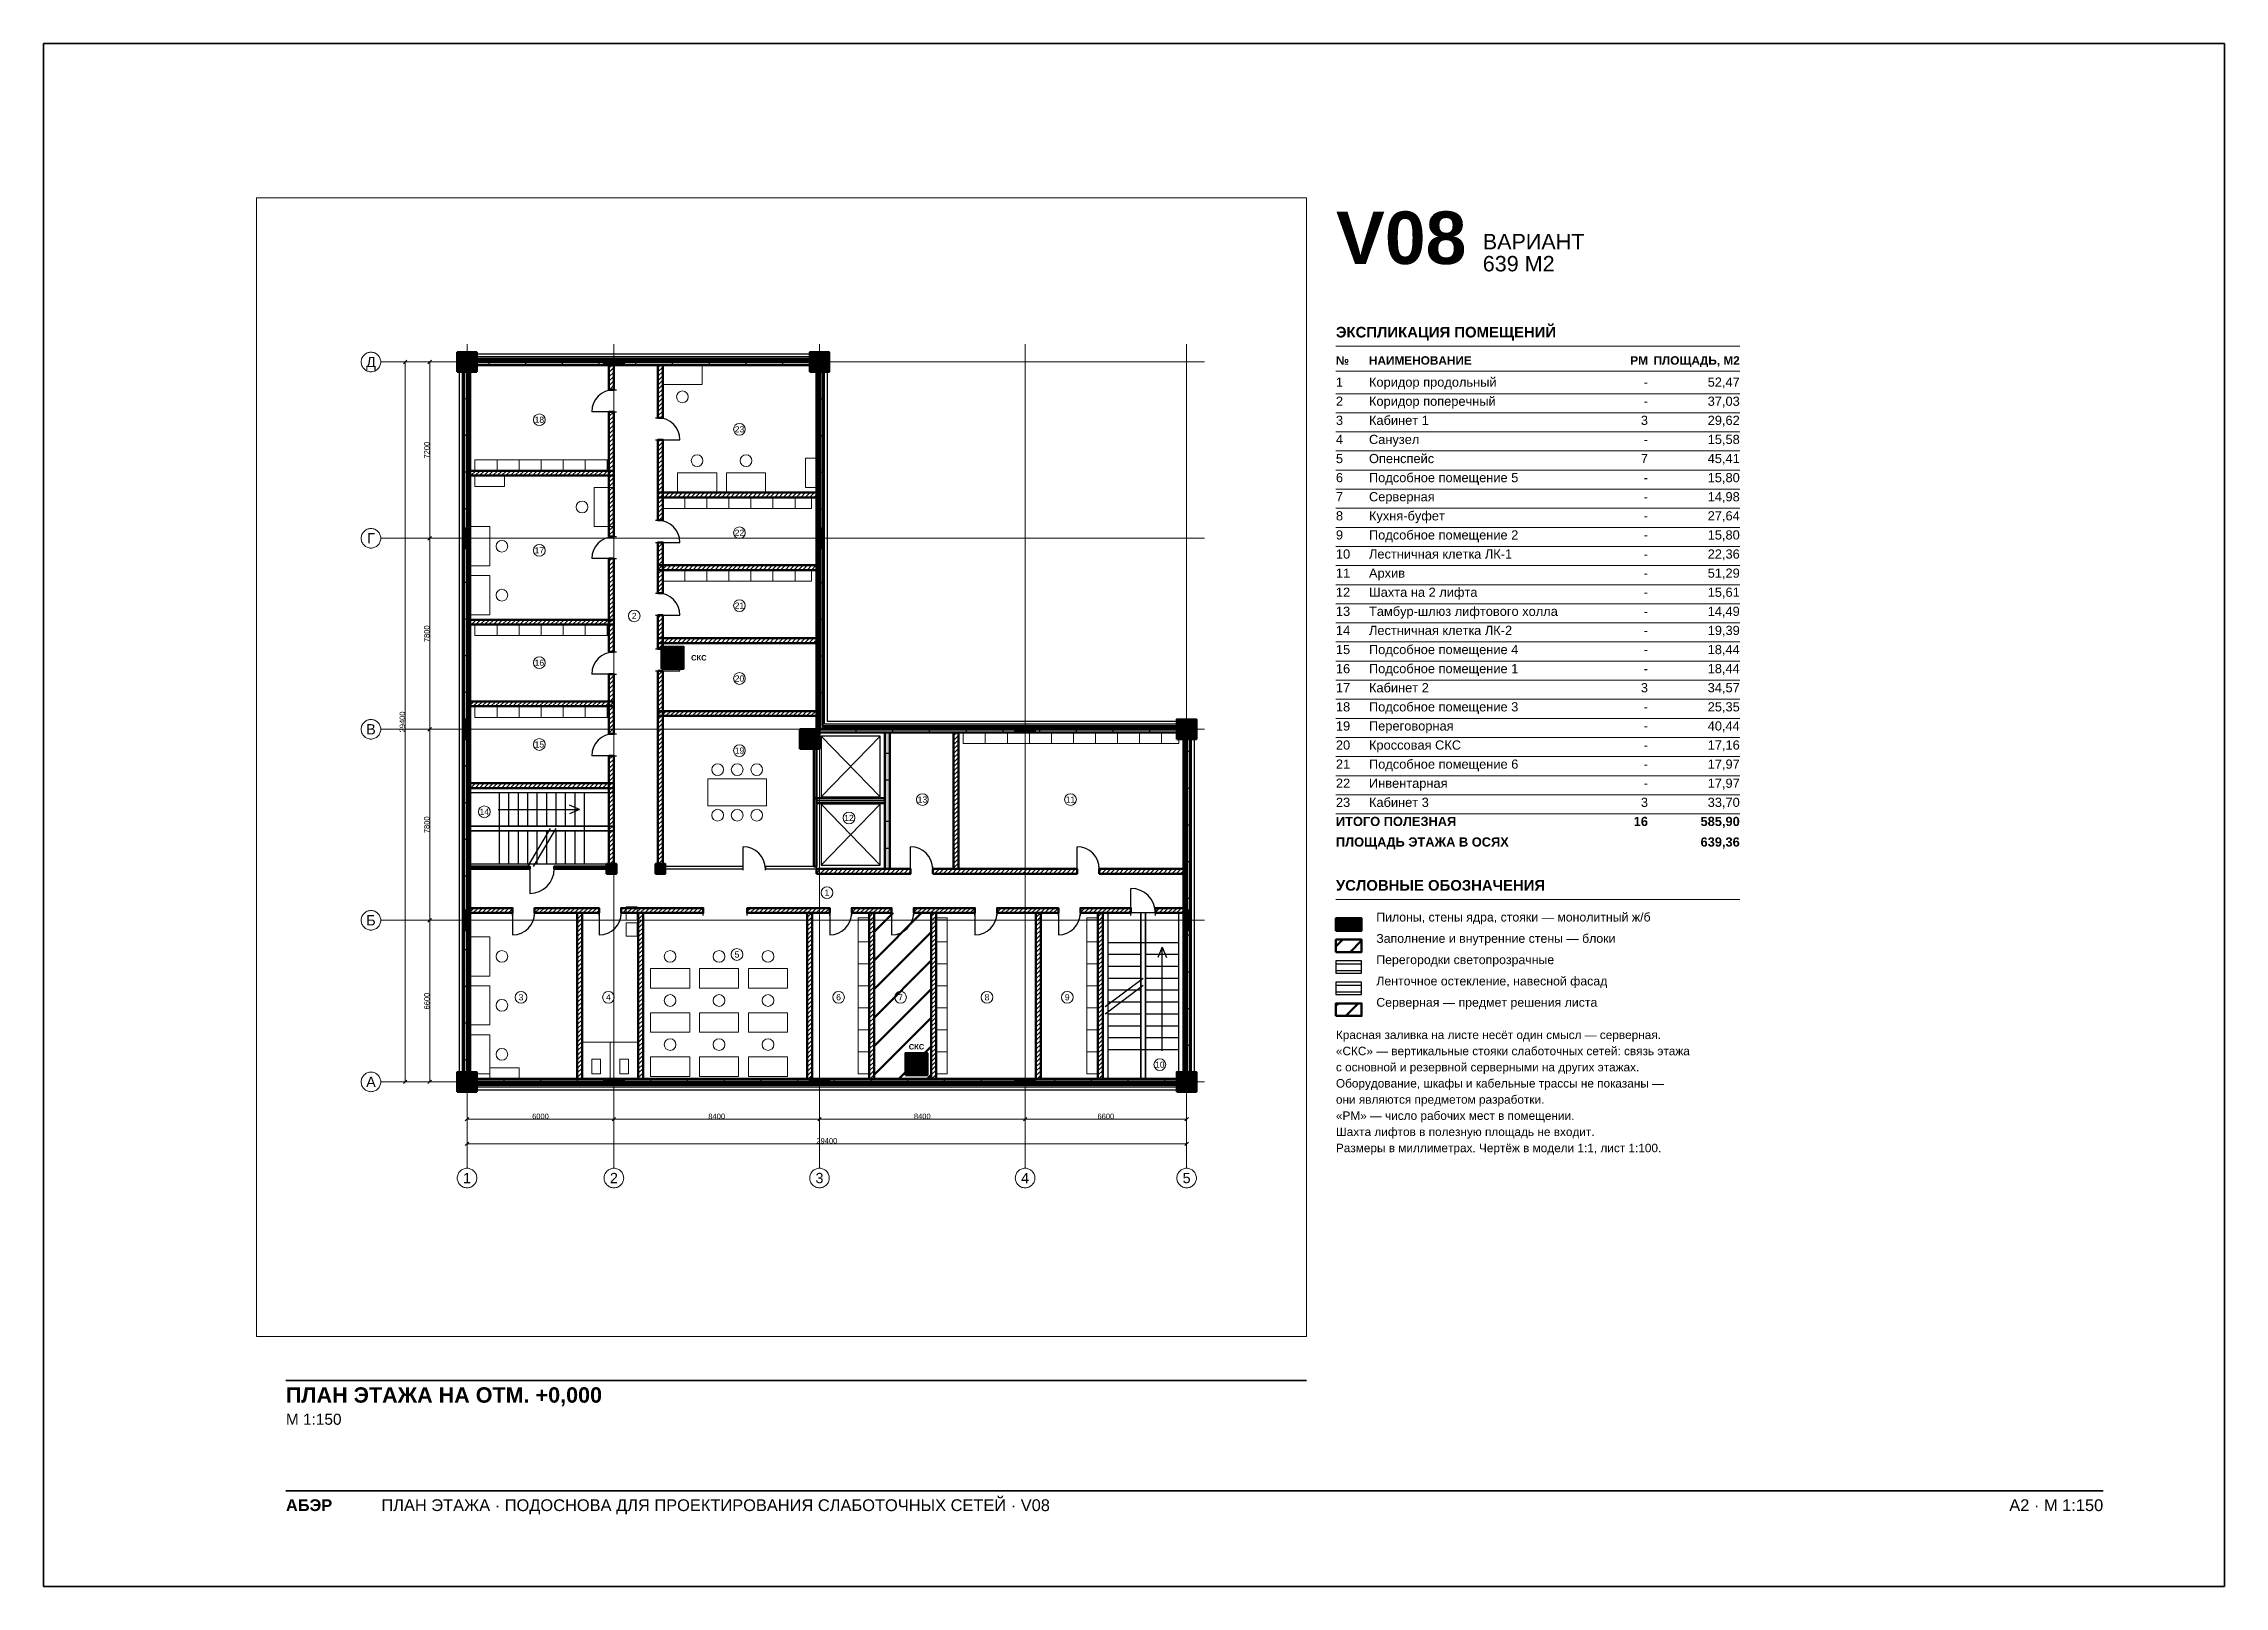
# Paper-space layout 'A2-1-100' of a CAD drawing. Header units: millimetres. Extents: x 0 to 594, y 0 to 420.
# The model-space entities are those that its viewports show. They can reach past a viewport. Long polylines and large blocks are cut down to what shows.
import ezdxf
from ezdxf.enums import TextEntityAlignment as Align

# ---------------------------------------------------------------- set-up
doc = ezdxf.new("R2010")
doc.units = ezdxf.units.MM
doc.linetypes.add('CENTER2', pattern=[2.541, 1.587, -0.318, 0.318, -0.318])
for name, color, linetype, lineweight in [('A-ANNO-LEGEND', 7, 'CONTINUOUS', 18), ('A-ANNO-NOTES', 8, 'CONTINUOUS', 13), ('A-ANNO-ROOM', 7, 'CONTINUOUS', 18), ('A-ANNO-TABLE', 7, 'CONTINUOUS', 18), ('A-DIMS', 8, 'CONTINUOUS', 13), ('A-DOOR', 3, 'CONTINUOUS', 25), ('A-ELEV', 7, 'CONTINUOUS', 25), ('A-FACADE-PANEL', 8, 'CONTINUOUS', 25), ('A-FURN', 8, 'CONTINUOUS', 18), ('A-GLAZ-RIBBON', 5, 'CONTINUOUS', 25), ('A-GRID', 8, 'CENTER2', 13), ('A-HATCH', 9, 'CONTINUOUS', 9), ('A-OUTLINE', 7, 'CONTINUOUS', 50), ('A-SANI', 8, 'CONTINUOUS', 18), ('A-STAIR', 7, 'CONTINUOUS', 25), ('A-TITLE', 7, 'CONTINUOUS', 35), ('A-VIEWPORT', 8, 'CONTINUOUS', 9), ('A-WALL-BLOCK', 9, 'CONTINUOUS', 50), ('A-WALL-GLASS', 4, 'CONTINUOUS', 25), ('A-WALL-RC', 7, 'CONTINUOUS', 50), ('E-SCS-RISER', 1, 'CONTINUOUS', 50), ('E-SERVER-ROOM', 1, 'CONTINUOUS', 50)]:
    doc.layers.add(name, color=color, linetype=linetype, lineweight=lineweight)
doc.styles.add('Arial', font='arial.ttf')
doc.styles.add('Arial-Bold', font='arialbd.ttf')
doc.styles.get("Standard").update_dxf_attribs({"font": 'arial.ttf'})

psp = doc.layouts.new('A2-1-100')

# ---------------------------------------------------------------- texts
at = {"layer": 'A-ANNO-LEGEND'}
for s, height, style, p in [('УСЛОВНЫЕ ОБОЗНАЧЕНИЯ', 2.9, 'Arial-Bold', (352, 189.4)), ('Пилоны, стены ядра, стояки — монолитный ж/б', 2.4, 'Arial', (363, 181)), ('Заполнение и внутренние стены — блоки', 2.4, 'Arial', (363, 175.2)), ('Перегородки светопрозрачные', 2.4, 'Arial', (363, 169.4)), ('Ленточное остекление, навесной фасад', 2.4, 'Arial', (363, 163.6)), ('Серверная — предмет решения листа', 2.4, 'Arial', (363, 157.8))]:
    psp.add_text(s, height=height, dxfattribs=dict(at, style=style)).set_placement(p)
at = {"layer": 'A-ANNO-NOTES', "style": 'Arial'}
for s, p in [('Красная заливка на листе несёт один смысл — серверная.', (352, 149)), ('«СКС» — вертикальные стояки слаботочных сетей: связь этажа', (352, 144.6)), ('с основной и резервной серверными на других этажах.', (352, 140.2)), ('Оборудование, шкафы и кабельные трассы не показаны —', (352, 135.8)), ('они являются предметом разработки.', (352, 131.4)), ('«РМ» — число рабочих мест в помещении.', (352, 127)), ('Шахта лифтов в полезную площадь не входит.', (352, 122.6)), ('Размеры в миллиметрах. Чертёж в модели 1:1, лист 1:100.', (352, 118.2))]:
    psp.add_text(s, height=2.3, dxfattribs=at).set_placement(p)
at = {"layer": 'A-ANNO-TABLE'}
for s, height, style, p in [('ЭКСПЛИКАЦИЯ ПОМЕЩЕНИЙ', 2.9, 'Arial-Bold', (352, 340)), ('№', 2.3, 'Arial-Bold', (352, 332.6)), ('НАИМЕНОВАНИЕ', 2.3, 'Arial-Bold', (361, 332.6)), ('1', 2.5, 'Arial', (352, 326.6)), ('Коридор продольный', 2.5, 'Arial', (361, 326.6)), ('2', 2.5, 'Arial', (352, 321.4)), ('Коридор поперечный', 2.5, 'Arial', (361, 321.4)), ('3', 2.5, 'Arial', (352, 316.2)), ('Кабинет 1', 2.5, 'Arial', (361, 316.2)), ('4', 2.5, 'Arial', (352, 311)), ('Санузел', 2.5, 'Arial', (361, 311)), ('5', 2.5, 'Arial', (352, 305.8)), ('6', 2.5, 'Arial', (352, 300.6)), ('Опенспейс', 2.5, 'Arial', (361, 305.8)), ('Подсобное помещение 5', 2.5, 'Arial', (361, 300.6)), ('7', 2.5, 'Arial', (352, 295.4)), ('Серверная', 2.5, 'Arial', (361, 295.4)), ('8', 2.5, 'Arial', (352, 290.2)), ('Кухня-буфет', 2.5, 'Arial', (361, 290.2)), ('9', 2.5, 'Arial', (352, 285)), ('Подсобное помещение 2', 2.5, 'Arial', (361, 285)), ('10', 2.5, 'Arial', (352, 279.8)), ('Лестничная клетка ЛК-1', 2.5, 'Arial', (361, 279.8)), ('11', 2.5, 'Arial', (352, 274.6)), ('Архив', 2.5, 'Arial', (361, 274.6)), ('12', 2.5, 'Arial', (352, 269.4)), ('Шахта на 2 лифта', 2.5, 'Arial', (361, 269.4)), ('13', 2.5, 'Arial', (352, 264.2)), ('14', 2.5, 'Arial', (352, 259)), ('Лестничная клетка ЛК-2', 2.5, 'Arial', (361, 259)), ('Тамбур-шлюз лифтового холла', 2.5, 'Arial', (361, 264.2)), ('15', 2.5, 'Arial', (352, 253.8)), ('Подсобное помещение 4', 2.5, 'Arial', (361, 253.8)), ('16', 2.5, 'Arial', (352, 248.6)), ('Подсобное помещение 1', 2.5, 'Arial', (361, 248.6)), ('17', 2.5, 'Arial', (352, 243.4)), ('Кабинет 2', 2.5, 'Arial', (361, 243.4)), ('18', 2.5, 'Arial', (352, 238.2)), ('Подсобное помещение 3', 2.5, 'Arial', (361, 238.2)), ('19', 2.5, 'Arial', (352, 233)), ('Переговорная', 2.5, 'Arial', (361, 233)), ('20', 2.5, 'Arial', (352, 227.8)), ('Кроссовая СКС', 2.5, 'Arial', (361, 227.8)), ('21', 2.5, 'Arial', (352, 222.6)), ('22', 2.5, 'Arial', (352, 217.4)), ('Подсобное помещение 6', 2.5, 'Arial', (361, 222.6)), ('Инвентарная', 2.5, 'Arial', (361, 217.4)), ('23', 2.5, 'Arial', (352, 212.2)), ('Кабинет 3', 2.5, 'Arial', (361, 212.2)), ('ИТОГО ПОЛЕЗНАЯ', 2.5, 'Arial-Bold', (352, 207)), ('ПЛОЩАДЬ ЭТАЖА В ОСЯХ', 2.5, 'Arial-Bold', (352, 201.4))]:
    psp.add_text(s, height=height, dxfattribs=dict(at, style=style)).set_placement(p)
for s, height, style, p in [('РМ', 2.3, 'Arial-Bold', (437, 332.6)), ('ПЛОЩАДЬ, М2', 2.3, 'Arial-Bold', (462, 332.6)), ('-', 2.5, 'Arial', (437, 326.6)), ('52,47', 2.5, 'Arial', (462, 326.6)), ('-', 2.5, 'Arial', (437, 321.4)), ('37,03', 2.5, 'Arial', (462, 321.4)), ('3', 2.5, 'Arial', (437, 316.2)), ('29,62', 2.5, 'Arial', (462, 316.2)), ('-', 2.5, 'Arial', (437, 311)), ('15,58', 2.5, 'Arial', (462, 311)), ('7', 2.5, 'Arial', (437, 305.8)), ('45,41', 2.5, 'Arial', (462, 305.8)), ('15,80', 2.5, 'Arial', (462, 300.6)), ('-', 2.5, 'Arial', (437, 300.6)), ('14,98', 2.5, 'Arial', (462, 295.4)), ('-', 2.5, 'Arial', (437, 295.4)), ('-', 2.5, 'Arial', (437, 290.2)), ('27,64', 2.5, 'Arial', (462, 290.2)), ('-', 2.5, 'Arial', (437, 285)), ('15,80', 2.5, 'Arial', (462, 285)), ('-', 2.5, 'Arial', (437, 279.8)), ('22,36', 2.5, 'Arial', (462, 279.8)), ('-', 2.5, 'Arial', (437, 274.6)), ('51,29', 2.5, 'Arial', (462, 274.6)), ('-', 2.5, 'Arial', (437, 269.4)), ('15,61', 2.5, 'Arial', (462, 269.4)), ('-', 2.5, 'Arial', (437, 264.2)), ('14,49', 2.5, 'Arial', (462, 264.2)), ('19,39', 2.5, 'Arial', (462, 259)), ('-', 2.5, 'Arial', (437, 259)), ('18,44', 2.5, 'Arial', (462, 253.8)), ('-', 2.5, 'Arial', (437, 253.8)), ('-', 2.5, 'Arial', (437, 248.6)), ('18,44', 2.5, 'Arial', (462, 248.6)), ('3', 2.5, 'Arial', (437, 243.4)), ('34,57', 2.5, 'Arial', (462, 243.4)), ('-', 2.5, 'Arial', (437, 238.2)), ('25,35', 2.5, 'Arial', (462, 238.2)), ('-', 2.5, 'Arial', (437, 233)), ('40,44', 2.5, 'Arial', (462, 233)), ('-', 2.5, 'Arial', (437, 227.8)), ('17,16', 2.5, 'Arial', (462, 227.8)), ('-', 2.5, 'Arial', (437, 222.6)), ('17,97', 2.5, 'Arial', (462, 222.6)), ('17,97', 2.5, 'Arial', (462, 217.4)), ('3', 2.5, 'Arial', (437, 212.2)), ('-', 2.5, 'Arial', (437, 217.4)), ('33,70', 2.5, 'Arial', (462, 212.2)), ('16', 2.5, 'Arial-Bold', (437, 207)), ('585,90', 2.5, 'Arial-Bold', (462, 207)), ('639,36', 2.5, 'Arial-Bold', (462, 201.4))]:
    psp.add_text(s, height=height, dxfattribs=dict(at, style=style)).set_placement(p, align=Align.RIGHT)
at = {"layer": 'A-TITLE'}
for s, height, style, p in [('V08', 14.3, 'Arial-Bold', (352, 360)), ('ВАРИАНТ', 4.2, 'Arial', (392, 364)), ('639 М2', 4.2, 'Arial', (392, 358)), ('ПЛАН ЭТАЖА НА ОТМ. +0,000', 4.2, 'Arial-Bold', (66, 50)), ('М 1:150', 3, 'Arial', (66, 44)), ('ПЛАН ЭТАЖА · ПОДОСНОВА ДЛЯ ПРОЕКТИРОВАНИЯ СЛАБОТОЧНЫХ СЕТЕЙ · V08', 3.2, 'Arial', (92, 20.5)), ('АБЭР', 3.2, 'Arial-Bold', (66, 20.5))]:
    psp.add_text(s, height=height, dxfattribs=dict(at, style=style)).set_placement(p)
at = {"layer": 'A-TITLE', "style": 'Arial'}
psp.add_text('A2 · М 1:150', height=3.2, dxfattribs=at).set_placement((561, 20.5), align=Align.RIGHT)

msp = doc.modelspace()

# ---------------------------------------------------------------- texts
at = {"layer": 'A-ANNO-ROOM'}
for s, p in [('18', (2955, 27040)), ('23', (11130, 26651)), ('22', (11130, 22426)), ('17', (2955, 21706)), ('2', (6830, 19030)), ('21', (11130, 19450)), ('16', (2955, 17118)), ('20', (11130, 16475)), ('15', (2955, 13780)), ('19', (11130, 13530)), ('13', (18605, 11530)), ('11', (24655, 11530)), ('14', (705, 11030)), ('12', (15605, 10780)), ('1', (14705, 7730)), ('5', (11027, 5205)), ('3', (2205, 3455)), ('4', (5777, 3455)), ('6', (15180, 3455)), ('7', (17712, 3455)), ('8', (21243, 3455)), ('9', (24523, 3455)), ('10', (28305, 705))]:
    msp.add_text(s, height=250, dxfattribs=at).set_placement(p, align=Align.MIDDLE_CENTER)
at = {"layer": 'A-DIMS'}
for s, p in [('7200', (-1645, 25800)), ('7800', (-1645, 18300)), ('29400', (-2645, 14700)), ('7800', (-1645, 10500)), ('6600', (-1645, 3300))]:
    msp.add_text(s, height=220, rotation=90, dxfattribs=at).set_placement(p, align=Align.MIDDLE_CENTER)
for s, p in [('6000', (3000, -1405)), ('8400', (10200, -1405)), ('8400', (18600, -1405)), ('6600', (26100, -1405)), ('29400', (14700, -2405))]:
    msp.add_text(s, height=220, dxfattribs=at).set_placement(p, align=Align.MIDDLE_CENTER)
at = {"layer": 'A-GRID'}
for s, p in [('Д', (-3925, 29400)), ('Г', (-3925, 22200)), ('В', (-3925, 14400)), ('Б', (-3925, 6600)), ('А', (-3925, 0)), ('1', (0, -3925)), ('2', (6000, -3925)), ('3', (14400, -3925)), ('4', (22800, -3925)), ('5', (29400, -3925))]:
    msp.add_text(s, height=420, dxfattribs=at).set_placement(p, align=Align.MIDDLE_CENTER)
at = {"layer": 'E-SCS-RISER', "style": 'Arial-Bold'}
for p in [(9470, 17320), (18363, 1435)]:
    msp.add_text('СКС', height=220, dxfattribs=at).set_placement(p, align=Align.MIDDLE_CENTER)

# ---------------------------------------------------------------- hatches: boundary and pattern name
at = {"layer": 'A-HATCH'}
h = msp.add_hatch(dxfattribs=at)
h.set_pattern_fill('ANSI31', scale=40)
h.paths.add_polyline_path([(5800, 28268), (6000, 28268), (6000, 29275), (6000, 29275), (5800, 29275), (5800, 29275)])
h = msp.add_hatch(dxfattribs=at)
h.set_pattern_fill('ANSI31', scale=40)
h.paths.add_polyline_path([(7800, 27123), (8000, 27123), (8000, 29275), (8000, 29275), (7800, 29275), (7800, 29275)])
h = msp.add_hatch(dxfattribs=at)
h.set_pattern_fill('ANSI31', scale=40)
h.paths.add_polyline_path([(5800, 22268), (6000, 22268), (6000, 27368), (5800, 27368)])
h = msp.add_hatch(dxfattribs=at)
h.set_pattern_fill('ANSI31', scale=40)
h.paths.add_polyline_path([(7800, 22934), (8000, 22934), (8000, 26223), (7800, 26223)])
h = msp.add_hatch(dxfattribs=at)
h.set_pattern_fill('ANSI31', scale=40)
h.paths.add_polyline_path([(125, 24760), (125, 24760), (6000, 24760), (6000, 24960), (125, 24960), (125, 24960)])
h = msp.add_hatch(dxfattribs=at)
h.set_pattern_fill('ANSI31', scale=40)
h.paths.add_polyline_path([(7800, 23871), (14275, 23871), (14275, 23871), (14275, 24071), (14275, 24071), (7800, 24071)])
h = msp.add_hatch(dxfattribs=at)
h.set_pattern_fill('ANSI31', scale=40)
h.paths.add_polyline_path([(7800, 19958), (8000, 19958), (8000, 22034), (7800, 22034)])
h = msp.add_hatch(dxfattribs=at)
h.set_pattern_fill('ANSI31', scale=40)
h.paths.add_polyline_path([(5800, 17557), (6000, 17557), (6000, 21368), (5800, 21368)])
h = msp.add_hatch(dxfattribs=at)
h.set_pattern_fill('ANSI31', scale=40)
h.paths.add_polyline_path([(7800, 20896), (14275, 20896), (14275, 20896), (14275, 21096), (14275, 21096), (7800, 21096)])
h = msp.add_hatch(dxfattribs=at)
h.set_pattern_fill('ANSI31', scale=40)
h.paths.add_polyline_path([(125, 18676), (125, 18676), (6000, 18676), (6000, 18876), (125, 18876), (125, 18876)])
h = msp.add_hatch(dxfattribs=at)
h.set_pattern_fill('ANSI31', scale=40)
h.paths.add_polyline_path([(7800, 17682), (8000, 17682), (8000, 19058), (7800, 19058)])
h = msp.add_hatch(dxfattribs=at)
h.set_pattern_fill('ANSI31', scale=40)
h.paths.add_polyline_path([(7800, 17920), (14275, 17920), (14275, 17920), (14275, 18120), (14275, 18120), (7800, 18120)])
h = msp.add_hatch(dxfattribs=at)
h.set_pattern_fill('ANSI31', scale=40)
h.paths.add_polyline_path([(5800, 14219), (6000, 14219), (6000, 16657), (5800, 16657)])
h = msp.add_hatch(dxfattribs=at)
h.set_pattern_fill('ANSI31', scale=40)
h.paths.add_polyline_path([(7800, 8700), (8000, 8700), (8000, 16782), (7800, 16782)])
h = msp.add_hatch(dxfattribs=at)
h.set_pattern_fill('ANSI31', scale=40)
h.paths.add_polyline_path([(125, 15338), (125, 15338), (6000, 15338), (6000, 15538), (125, 15538), (125, 15538)])
h = msp.add_hatch(dxfattribs=at)
h.set_pattern_fill('ANSI31', scale=40)
h.paths.add_polyline_path([(7800, 14945), (14275, 14945), (14275, 14945), (14275, 15145), (14275, 15145), (7800, 15145)])
h = msp.add_hatch(dxfattribs=at)
h.set_pattern_fill('ANSI31', scale=40)
h.paths.add_polyline_path([(19875, 8700), (20075, 8700), (20075, 14275), (20075, 14275), (19875, 14275), (19875, 14275)])
h = msp.add_hatch(dxfattribs=at)
h.set_pattern_fill('ANSI31', scale=40)
h.paths.add_polyline_path([(5800, 8700), (6000, 8700), (6000, 13319), (5800, 13319)])
h = msp.add_hatch(dxfattribs=at)
h.set_pattern_fill('ANSI31', scale=40)
h.paths.add_polyline_path([(125, 12000), (125, 12000), (6000, 12000), (6000, 12200), (125, 12200), (125, 12200)])
h = msp.add_hatch(dxfattribs=at)
h.set_pattern_fill('ANSI31', scale=40)
h.paths.add_polyline_path([(14275, 8500), (18125, 8500), (18125, 8700), (14275, 8700)])
h = msp.add_hatch(dxfattribs=at)
h.set_pattern_fill('ANSI31', scale=40)
h.paths.add_polyline_path([(19025, 8500), (24925, 8500), (24925, 8700), (19025, 8700)])
h = msp.add_hatch(dxfattribs=at)
h.set_pattern_fill('ANSI31', scale=40)
h.paths.add_polyline_path([(25825, 8500), (29275, 8500), (29275, 8500), (29275, 8700), (29275, 8700), (25825, 8700)])
h = msp.add_hatch(dxfattribs=at)
h.set_pattern_fill('ANSI31', scale=40)
h.paths.add_polyline_path([(125, 6900), (125, 6900), (1861, 6900), (1861, 7100), (125, 7100), (125, 7100)])
h = msp.add_hatch(dxfattribs=at)
h.set_pattern_fill('ANSI31', scale=40)
h.paths.add_polyline_path([(2761, 6900), (5397, 6900), (5397, 7100), (2761, 7100)])
h = msp.add_hatch(dxfattribs=at)
h.set_pattern_fill('ANSI31', scale=40)
h.paths.add_polyline_path([(4497, 125), (4697, 125), (4697, 125), (4697, 6900), (4497, 6900), (4497, 125)])
h = msp.add_hatch(dxfattribs=at)
h.set_pattern_fill('ANSI31', scale=40)
h.paths.add_polyline_path([(6297, 6900), (9648, 6900), (9648, 7100), (6297, 7100)])
h = msp.add_hatch(dxfattribs=at)
h.set_pattern_fill('ANSI31', scale=40)
h.paths.add_polyline_path([(6997, 125), (7197, 125), (7197, 125), (7197, 6900), (6997, 6900), (6997, 125)])
h = msp.add_hatch(dxfattribs=at)
h.set_pattern_fill('ANSI31', scale=40)
h.paths.add_polyline_path([(11448, 6900), (14816, 6900), (14816, 7100), (11448, 7100)])
h = msp.add_hatch(dxfattribs=at)
h.set_pattern_fill('ANSI31', scale=40)
h.paths.add_polyline_path([(13900, 125), (14100, 125), (14100, 125), (14100, 6900), (13900, 6900), (13900, 125)])
h = msp.add_hatch(dxfattribs=at)
h.set_pattern_fill('ANSI31', scale=40)
h.paths.add_polyline_path([(15716, 6900), (17348, 6900), (17348, 7100), (15716, 7100)])
h = msp.add_hatch(dxfattribs=at)
h.set_pattern_fill('ANSI31', scale=40)
h.paths.add_polyline_path([(16432, 125), (16632, 125), (16632, 125), (16632, 6900), (16432, 6900), (16432, 125)])
h = msp.add_hatch(dxfattribs=at)
h.set_pattern_fill('ANSI31', scale=40)
h.paths.add_polyline_path([(18248, 6900), (20753, 6900), (20753, 7100), (18248, 7100)])
h = msp.add_hatch(dxfattribs=at)
h.set_pattern_fill('ANSI31', scale=40)
h.paths.add_polyline_path([(18963, 125), (19163, 125), (19163, 125), (19163, 6900), (18963, 6900), (18963, 125)])
h = msp.add_hatch(dxfattribs=at)
h.set_pattern_fill('ANSI31', scale=40)
h.paths.add_polyline_path([(21653, 6900), (24159, 6900), (24159, 7100), (21653, 7100)])
h = msp.add_hatch(dxfattribs=at)
h.set_pattern_fill('ANSI31', scale=40)
h.paths.add_polyline_path([(23243, 125), (23443, 125), (23443, 125), (23443, 6900), (23243, 6900), (23243, 125)])
h = msp.add_hatch(dxfattribs=at)
h.set_pattern_fill('ANSI31', scale=40)
h.paths.add_polyline_path([(25059, 6900), (27125, 6900), (27125, 7100), (25059, 7100)])
h = msp.add_hatch(dxfattribs=at)
h.set_pattern_fill('ANSI31', scale=40)
h.paths.add_polyline_path([(25775, 125), (25975, 125), (25975, 125), (25975, 6900), (25775, 6900), (25775, 125)])
h = msp.add_hatch(dxfattribs=at)
h.set_pattern_fill('ANSI31', scale=40)
h.paths.add_polyline_path([(28125, 6900), (29275, 6900), (29275, 6900), (29275, 7100), (29275, 7100), (28125, 7100)])
at = {"layer": 'A-WALL-RC'}
h = msp.add_hatch(color=7, dxfattribs=at)
h.dxf.hatch_style = 1
h.paths.add_polyline_path([(-400, 29000), (400, 29000), (400, 29800), (-400, 29800)])
h = msp.add_hatch(color=7, dxfattribs=at)
h.dxf.hatch_style = 1
h.paths.add_polyline_path([(5600, 29275), (6400, 29275), (6400, 29525), (5600, 29525)])
h = msp.add_hatch(color=7, dxfattribs=at)
h.dxf.hatch_style = 1
h.paths.add_polyline_path([(14000, 29000), (14800, 29000), (14800, 29800), (14000, 29800)])
h = msp.add_hatch(color=7, dxfattribs=at)
h.dxf.hatch_style = 1
h.paths.add_polyline_path([(-125, 21800), (125, 21800), (125, 22600), (-125, 22600)])
h = msp.add_hatch(color=7, dxfattribs=at)
h.dxf.hatch_style = 1
h.paths.add_polyline_path([(14275, 21800), (14525, 21800), (14525, 22600), (14275, 22600)])
h = msp.add_hatch(color=7, dxfattribs=at)
h.dxf.hatch_style = 1
h.paths.add_polyline_path([(-125, 14000), (125, 14000), (125, 14800), (-125, 14800)])
h = msp.add_hatch(color=7, dxfattribs=at)
h.dxf.hatch_style = 1
h.paths.add_polyline_path([(13600, 13600), (14400, 13600), (14400, 14400), (13600, 14400)])
h = msp.add_hatch(color=7, dxfattribs=at)
h.dxf.hatch_style = 1
h.paths.add_polyline_path([(14175, 11588), (14275, 11588), (14275, 14275), (14275, 14275), (14175, 14275), (14175, 14275)])
h = msp.add_hatch(color=7, dxfattribs=at)
h.dxf.hatch_style = 1
h.paths.add_polyline_path([(17075, 8700), (17275, 8700), (17275, 14275), (17275, 14275), (17075, 14275), (17075, 14275)])
h = msp.add_hatch(color=7, dxfattribs=at)
h.dxf.hatch_style = 1
h.paths.add_polyline_path([(22400, 14275), (23200, 14275), (23200, 14525), (22400, 14525)])
h = msp.add_hatch(color=7, dxfattribs=at)
h.dxf.hatch_style = 1
h.paths.add_polyline_path([(29000, 14000), (29800, 14000), (29800, 14800), (29000, 14800)])
h = msp.add_hatch(color=7, dxfattribs=at)
h.dxf.hatch_style = 1
h.paths.add_polyline_path([(14175, 8800), (14275, 8800), (14275, 11588), (14175, 11588)])
h = msp.add_hatch(color=7, dxfattribs=at)
h.dxf.hatch_style = 1
h.paths.add_polyline_path([(14275, 11388), (17075, 11388), (17075, 11588), (14275, 11588)])
h = msp.add_hatch(color=7, dxfattribs=at)
h.dxf.hatch_style = 1
h.paths.add_polyline_path([(125, 8700), (125, 8700), (2562, 8700), (2562, 8800), (125, 8800), (125, 8800)])
h = msp.add_hatch(color=7, dxfattribs=at)
h.dxf.hatch_style = 1
h.paths.add_polyline_path([(3562, 8700), (5800, 8700), (5800, 8800), (3562, 8800)])
h = msp.add_hatch(color=7, dxfattribs=at)
h.dxf.hatch_style = 1
h.paths.add_polyline_path([(5700, 8500), (6100, 8500), (6100, 8900), (5700, 8900)])
h = msp.add_hatch(color=7, dxfattribs=at)
h.dxf.hatch_style = 1
h.paths.add_polyline_path([(7700, 8500), (8100, 8500), (8100, 8900), (7700, 8900)])
h = msp.add_hatch(color=7, dxfattribs=at)
h.dxf.hatch_style = 1
h.paths.add_polyline_path([(-125, 6200), (125, 6200), (125, 7000), (-125, 7000)])
h = msp.add_hatch(color=7, dxfattribs=at)
h.dxf.hatch_style = 1
h.paths.add_polyline_path([(29275, 6200), (29525, 6200), (29525, 7000), (29275, 7000)])
h = msp.add_hatch(color=7, dxfattribs=at)
h.dxf.hatch_style = 1
h.paths.add_polyline_path([(-400, -400), (400, -400), (400, 400), (-400, 400)])
h = msp.add_hatch(color=7, dxfattribs=at)
h.dxf.hatch_style = 1
h.paths.add_polyline_path([(5600, -125), (6400, -125), (6400, 125), (5600, 125)])
h = msp.add_hatch(color=7, dxfattribs=at)
h.dxf.hatch_style = 1
h.paths.add_polyline_path([(14000, -125), (14800, -125), (14800, 125), (14000, 125)])
h = msp.add_hatch(color=7, dxfattribs=at)
h.dxf.hatch_style = 1
h.paths.add_polyline_path([(22400, -125), (23200, -125), (23200, 125), (22400, 125)])
h = msp.add_hatch(color=7, dxfattribs=at)
h.dxf.hatch_style = 1
h.paths.add_polyline_path([(29000, -400), (29800, -400), (29800, 400), (29000, 400)])
at = {"layer": 'E-SCS-RISER'}
h = msp.add_hatch(color=7, dxfattribs=at)
h.dxf.hatch_style = 1
h.paths.add_polyline_path([(7950, 16870), (8850, 16870), (8850, 17770), (7950, 17770)])
h = msp.add_hatch(color=7, dxfattribs=at)
h.dxf.hatch_style = 1
h.paths.add_polyline_path([(17913, 275), (18813, 275), (18813, 1175), (17913, 1175)])
at = {"layer": 'E-SERVER-ROOM'}
h = msp.add_hatch(dxfattribs=at)
h.set_pattern_fill('ANSI31', scale=260)
h.paths.add_polyline_path([(16632, 125), (18963, 125), (18963, 6900), (16632, 6900)])

# ---------------------------------------------------------------- linework, layer by layer
at = {"layer": 'A-ANNO-ROOM'}
for centre in [(2955, 27040), (11130, 26651), (11130, 22426), (2955, 21706), (11130, 19450), (6830, 19030), (2955, 17118), (11130, 16475), (2955, 13780), (11130, 13530), (18605, 11530), (24655, 11530), (705, 11030), (15605, 10780), (14705, 7730), (11027, 5205), (2205, 3455), (5777, 3455), (15180, 3455), (17712, 3455), (21243, 3455), (24523, 3455), (28305, 705)]:
    msp.add_circle(centre, 240, dxfattribs=at)
at = {"layer": 'A-DIMS'}
for p, q in [((-2596, 29329), (-2454, 29471)), ((-1596, 29329), (-1454, 29471)), ((-2525, 0), (-2525, 29400)), ((-1525, 22200), (-1525, 29400)), ((-1596, 22129), (-1454, 22271)), ((-1596, 22129), (-1454, 22271)), ((-1525, 14400), (-1525, 22200)), ((-1596, 14329), (-1454, 14471)), ((-1596, 14329), (-1454, 14471)), ((-1525, 6600), (-1525, 14400)), ((-1596, 6529), (-1454, 6671)), ((-1596, 6529), (-1454, 6671)), ((-1525, 0), (-1525, 6600)), ((-2596, -71), (-2454, 71)), ((-1596, -71), (-1454, 71)), ((-71, -1596), (71, -1454)), ((0, -1525), (6000, -1525)), ((5929, -1596), (6071, -1454)), ((5929, -1596), (6071, -1454)), ((6000, -1525), (14400, -1525)), ((14329, -1596), (14471, -1454)), ((14329, -1596), (14471, -1454)), ((14400, -1525), (22800, -1525)), ((22729, -1596), (22871, -1454)), ((22729, -1596), (22871, -1454)), ((22800, -1525), (29400, -1525)), ((29329, -1596), (29471, -1454)), ((-71, -2596), (71, -2454)), ((0, -2525), (29400, -2525)), ((29329, -2596), (29471, -2454))]:
    msp.add_line(p, q, dxfattribs=at)
at = {"layer": 'A-DOOR'}
for p, q in [((5900, 28268), (6100, 28268)), ((6000, 27368), (5100, 27368)), ((5900, 27368), (6100, 27368)), ((7700, 27123), (7900, 27123)), ((7700, 26223), (7900, 26223)), ((7800, 26223), (8700, 26223)), ((7700, 22934), (7900, 22934)), ((5900, 22268), (6100, 22268)), ((7700, 22034), (7900, 22034)), ((7800, 22034), (8700, 22034)), ((6000, 21368), (5100, 21368)), ((5900, 21368), (6100, 21368)), ((7700, 19958), (7900, 19958)), ((7700, 19058), (7900, 19058)), ((7800, 19058), (8700, 19058)), ((5900, 17557), (6100, 17557)), ((7700, 17682), (7900, 17682)), ((6000, 16657), (5100, 16657)), ((5900, 16657), (6100, 16657)), ((7700, 16782), (7900, 16782)), ((7800, 16782), (8700, 16782)), ((5900, 14219), (6100, 14219)), ((17075, 13431), (17275, 13431)), ((6000, 13319), (5100, 13319)), ((5900, 13319), (6100, 13319)), ((17075, 12331), (17275, 12331)), ((17075, 10644), (17275, 10644)), ((11288, 8700), (11288, 9600)), ((17075, 9544), (17275, 9544)), ((18125, 8700), (18125, 9600)), ((24925, 8700), (24925, 9600)), ((2562, 8650), (2562, 8750)), ((2562, 8700), (2562, 7700)), ((3562, 8650), (3562, 8750)), ((11288, 8650), (11288, 8750)), ((12188, 8650), (12188, 8750)), ((18125, 8600), (18125, 8800)), ((19025, 8600), (19025, 8800)), ((24925, 8600), (24925, 8800)), ((25825, 8600), (25825, 8800)), ((27125, 6900), (27125, 7900)), ((1861, 6800), (1861, 7000)), ((1861, 6900), (1861, 6000)), ((2761, 6800), (2761, 7000)), ((5397, 6800), (5397, 7000)), ((5397, 6900), (5397, 6000)), ((6297, 6800), (6297, 7000)), ((9648, 6800), (9648, 7000)), ((11448, 6800), (11448, 7000)), ((14816, 6800), (14816, 7000)), ((14816, 6900), (14816, 6000)), ((15716, 6800), (15716, 7000)), ((17348, 6800), (17348, 7000)), ((17348, 6900), (17348, 6000)), ((18248, 6800), (18248, 7000)), ((20753, 6800), (20753, 7000)), ((20753, 6900), (20753, 6000)), ((21653, 6800), (21653, 7000)), ((24159, 6800), (24159, 7000)), ((24159, 6900), (24159, 6000)), ((25059, 6800), (25059, 7000)), ((27125, 6800), (27125, 7000)), ((28125, 6800), (28125, 7000))]:
    msp.add_line(p, q, dxfattribs=at)
for centre, radius, start, end in [((6000, 27368), 900, 90, 180), ((7800, 26223), 900, 0, 90), ((7800, 22034), 900, 0, 90), ((6000, 21368), 900, 90, 180), ((7800, 19058), 900, 0, 90), ((6000, 16657), 900, 90, 180), ((7800, 16782), 900, 0, 90), ((6000, 13319), 900, 90, 180), ((11288, 8700), 900, 0, 90), ((18125, 8700), 900, 0, 90), ((24925, 8700), 900, 0, 90), ((2562, 8700), 1000, -90, 0), ((27125, 6900), 1000, 0, 90), ((1861, 6900), 900, -90, 0), ((5397, 6900), 900, -90, 0), ((14816, 6900), 900, -90, 0), ((17348, 6900), 900, -90, 0), ((20753, 6900), 900, -90, 0), ((24159, 6900), 900, -90, 0)]:
    msp.add_arc(centre, radius, start, end, dxfattribs=at)
at = {"layer": 'A-ELEV'}
for p, q in [((14475, 11638), (16875, 14125)), ((14475, 14125), (16875, 11638)), ((14275, 11488), (17075, 11488)), ((14475, 8850), (16875, 11338)), ((14475, 11338), (16875, 8850))]:
    msp.add_line(p, q, dxfattribs=at)
for points in [[(14475, 11638), (16875, 11638), (16875, 14125), (14475, 14125)], [(14475, 8850), (16875, 8850), (16875, 11338), (14475, 11338)]]:
    msp.add_lwpolyline(points, close=True, dxfattribs=at)
at = {"layer": 'A-FACADE-PANEL'}
for points in [[(-325, -325), (29725, -325), (29725, 14725), (14725, 14725), (14725, 29725), (-325, 29725)], [(-205, -205), (29605, -205), (29605, 14605), (14605, 14605), (14605, 29605), (-205, 29605)]]:
    msp.add_lwpolyline(points, close=True, dxfattribs=at)
at = {"layer": 'A-FURN'}
for p, q in [((1225, 24960), (1225, 25410)), ((2125, 24960), (2125, 25410)), ((3025, 24960), (3025, 25410)), ((3925, 24960), (3925, 25410)), ((4825, 24960), (4825, 25410)), ((5725, 24960), (5725, 25410)), ((8900, 23421), (8900, 23871)), ((9800, 23421), (9800, 23871)), ((10700, 23421), (10700, 23871)), ((11600, 23421), (11600, 23871)), ((12500, 23421), (12500, 23871)), ((13400, 23421), (13400, 23871)), ((8900, 20446), (8900, 20896)), ((9800, 20446), (9800, 20896)), ((10700, 20446), (10700, 20896)), ((11600, 20446), (11600, 20896)), ((12500, 20446), (12500, 20896)), ((13400, 20446), (13400, 20896)), ((1225, 18226), (1225, 18676)), ((2125, 18226), (2125, 18676)), ((3025, 18226), (3025, 18676)), ((3925, 18226), (3925, 18676)), ((4825, 18226), (4825, 18676)), ((5725, 18226), (5725, 18676)), ((1225, 14888), (1225, 15338)), ((2125, 14888), (2125, 15338)), ((3025, 14888), (3025, 15338)), ((3925, 14888), (3925, 15338)), ((4825, 14888), (4825, 15338)), ((5725, 14888), (5725, 15338)), ((21175, 13825), (21175, 14275)), ((22075, 13825), (22075, 14275)), ((22975, 13825), (22975, 14275)), ((23875, 13825), (23875, 14275)), ((24775, 13825), (24775, 14275)), ((25675, 13825), (25675, 14275)), ((26575, 13825), (26575, 14275)), ((27475, 13825), (27475, 14275)), ((28375, 13825), (28375, 14275)), ((15982, 6625), (16432, 6625)), ((19163, 6625), (19613, 6625)), ((25325, 6625), (25775, 6625)), ((15982, 5725), (16432, 5725)), ((19163, 5725), (19613, 5725)), ((25325, 5725), (25775, 5725)), ((15982, 4825), (16432, 4825)), ((19163, 4825), (19613, 4825)), ((25325, 4825), (25775, 4825)), ((15982, 3925), (16432, 3925)), ((19163, 3925), (19613, 3925)), ((25325, 3925), (25775, 3925)), ((15982, 3025), (16432, 3025)), ((19163, 3025), (19613, 3025)), ((25325, 3025), (25775, 3025)), ((15982, 2125), (16432, 2125)), ((19163, 2125), (19613, 2125)), ((25325, 2125), (25775, 2125)), ((15982, 1225), (16432, 1225)), ((19163, 1225), (19613, 1225)), ((25325, 1225), (25775, 1225))]:
    msp.add_line(p, q, dxfattribs=at)
for points in [[(8000, 28475), (9600, 28475), (9600, 29275), (8000, 29275)], [(325, 24960), (5800, 24960), (5800, 25410), (325, 25410)], [(13825, 24271), (14275, 24271), (14275, 25471), (13825, 25471)], [(325, 24310), (1525, 24310), (1525, 24760), (325, 24760)], [(5200, 22676), (6000, 22676), (6000, 24276), (5200, 24276)], [(8600, 24071), (10200, 24071), (10200, 24871), (8600, 24871)], [(10600, 24071), (12200, 24071), (12200, 24871), (10600, 24871)], [(8000, 23421), (14075, 23421), (14075, 23871), (8000, 23871)], [(125, 21076), (925, 21076), (925, 22676), (125, 22676)], [(125, 19076), (925, 19076), (925, 20676), (125, 20676)], [(8000, 20446), (14075, 20446), (14075, 20896), (8000, 20896)], [(325, 18226), (5800, 18226), (5800, 18676), (325, 18676)], [(325, 14888), (5800, 14888), (5800, 15338), (325, 15338)], [(20275, 13825), (29075, 13825), (29075, 14275), (20275, 14275)], [(9838, 11272), (12238, 11272), (12238, 12372), (9838, 12372)], [(15982, 325), (16432, 325), (16432, 6700), (15982, 6700)], [(19163, 325), (19613, 325), (19613, 6700), (19163, 6700)], [(25325, 325), (25775, 325), (25775, 6700), (25325, 6700)], [(125, 4325), (925, 4325), (925, 5925), (125, 5925)], [(7497, 3825), (9097, 3825), (9097, 4625), (7497, 4625)], [(9497, 3825), (11097, 3825), (11097, 4625), (9497, 4625)], [(11497, 3825), (13097, 3825), (13097, 4625), (11497, 4625)], [(125, 2325), (925, 2325), (925, 3925), (125, 3925)], [(7497, 2025), (9097, 2025), (9097, 2825), (7497, 2825)], [(9497, 2025), (11097, 2025), (11097, 2825), (9497, 2825)], [(11497, 2025), (13097, 2025), (13097, 2825), (11497, 2825)], [(125, 325), (925, 325), (925, 1925), (125, 1925)], [(7497, 225), (9097, 225), (9097, 1025), (7497, 1025)], [(9497, 225), (11097, 225), (11097, 1025), (9497, 1025)], [(11497, 225), (13097, 225), (13097, 1025), (11497, 1025)], [(925, 125), (2125, 125), (2125, 575), (925, 575)]]:
    msp.add_lwpolyline(points, close=True, dxfattribs=at)
for centre in [(8800, 27975), (9400, 25371), (11400, 25371), (4700, 23476), (1425, 21876), (1425, 19876), (10238, 12752), (11038, 12752), (11838, 12752), (10238, 10892), (11038, 10892), (11838, 10892), (1425, 5125), (8297, 5125), (10297, 5125), (12297, 5125), (8297, 3325), (10297, 3325), (12297, 3325), (1425, 3125), (1425, 1125), (8297, 1525), (10297, 1525), (12297, 1525)]:
    msp.add_circle(centre, 240, dxfattribs=at)
at = {"layer": 'A-GLAZ-RIBBON'}
for p, q in [((14400, 29440), (0, 29440)), ((900, 29275), (900, 29525)), ((2400, 29275), (2400, 29525)), ((3900, 29275), (3900, 29525)), ((5400, 29275), (5400, 29525)), ((6900, 29275), (6900, 29525)), ((8400, 29275), (8400, 29525)), ((9900, 29275), (9900, 29525)), ((11400, 29275), (11400, 29525)), ((12900, 29275), (12900, 29525)), ((14400, 29275), (14400, 29525)), ((125, 29400), (-125, 29400)), ((-40, 29400), (-40, 0)), ((14400, 29360), (0, 29360)), ((40, 29400), (40, 0)), ((14275, 29400), (14525, 29400)), ((14360, 14400), (14360, 29400)), ((14440, 14400), (14440, 29400)), ((125, 27900), (-125, 27900)), ((14275, 27900), (14525, 27900)), ((125, 26400), (-125, 26400)), ((14275, 26400), (14525, 26400)), ((125, 24900), (-125, 24900)), ((14275, 24900), (14525, 24900)), ((125, 23400), (-125, 23400)), ((14275, 23400), (14525, 23400)), ((125, 21900), (-125, 21900)), ((14275, 21900), (14525, 21900)), ((125, 20400), (-125, 20400)), ((14275, 20400), (14525, 20400)), ((125, 18900), (-125, 18900)), ((14275, 18900), (14525, 18900)), ((125, 17400), (-125, 17400)), ((14275, 17400), (14525, 17400)), ((125, 15900), (-125, 15900)), ((14275, 15900), (14525, 15900)), ((125, 14400), (-125, 14400)), ((14275, 14400), (14525, 14400)), ((14400, 14275), (14400, 14525)), ((29400, 14440), (14400, 14440)), ((29400, 14360), (14400, 14360)), ((15900, 14275), (15900, 14525)), ((17400, 14275), (17400, 14525)), ((18900, 14275), (18900, 14525)), ((20400, 14275), (20400, 14525)), ((21900, 14275), (21900, 14525)), ((23400, 14275), (23400, 14525)), ((24900, 14275), (24900, 14525)), ((26400, 14275), (26400, 14525)), ((27900, 14275), (27900, 14525)), ((29360, 0), (29360, 14400)), ((29400, 14275), (29400, 14525)), ((29440, 0), (29440, 14400)), ((29275, 13500), (29525, 13500)), ((125, 12900), (-125, 12900)), ((29275, 12000), (29525, 12000)), ((125, 11400), (-125, 11400)), ((125, 9900), (-125, 9900)), ((29275, 10500), (29525, 10500)), ((29275, 9000), (29525, 9000)), ((125, 8400), (-125, 8400)), ((29275, 7500), (29525, 7500)), ((125, 6900), (-125, 6900)), ((125, 5400), (-125, 5400)), ((29275, 6000), (29525, 6000)), ((29275, 4500), (29525, 4500)), ((125, 3900), (-125, 3900)), ((29275, 3000), (29525, 3000)), ((125, 2400), (-125, 2400)), ((125, 900), (-125, 900)), ((29275, 1500), (29525, 1500)), ((0, 125), (0, -125)), ((0, 40), (29400, 40)), ((1500, 125), (1500, -125)), ((3000, 125), (3000, -125)), ((4500, 125), (4500, -125)), ((6000, 125), (6000, -125)), ((7500, 125), (7500, -125)), ((9000, 125), (9000, -125)), ((10500, 125), (10500, -125)), ((12000, 125), (12000, -125)), ((13500, 125), (13500, -125)), ((15000, 125), (15000, -125)), ((16500, 125), (16500, -125)), ((18000, 125), (18000, -125)), ((19500, 125), (19500, -125)), ((21000, 125), (21000, -125)), ((22500, 125), (22500, -125)), ((24000, 125), (24000, -125)), ((25500, 125), (25500, -125)), ((27000, 125), (27000, -125)), ((28500, 125), (28500, -125)), ((29275, 0), (29525, 0)), ((0, -40), (29400, -40))]:
    msp.add_line(p, q, dxfattribs=at)
at = {"layer": 'A-GRID'}
for p, q in [((0, -3525), (0, 30125)), ((6000, -3525), (6000, 30125)), ((14400, -3525), (14400, 30125)), ((22800, -3525), (22800, 30125)), ((29400, -3525), (29400, 30125)), ((-3525, 29400), (30125, 29400)), ((-3525, 22200), (30125, 22200)), ((-3525, 14400), (30125, 14400)), ((-3525, 6600), (30125, 6600)), ((-3525, 0), (30125, 0))]:
    msp.add_line(p, q, dxfattribs=at)
for centre in [(-3925, 29400), (-3925, 22200), (-3925, 14400), (-3925, 6600), (-3925, 0), (0, -3925), (6000, -3925), (14400, -3925), (22800, -3925), (29400, -3925)]:
    msp.add_circle(centre, 400, dxfattribs=at)
at = {"layer": 'A-OUTLINE'}
for points in [[(-125, -125), (29525, -125), (29525, 14525), (14525, 14525), (14525, 29525), (-125, 29525)], [(125, 125), (29275, 125), (29275, 14275), (14275, 14275), (14275, 29275), (125, 29275)]]:
    msp.add_lwpolyline(points, close=True, dxfattribs=at)
at = {"layer": 'A-SANI'}
for points in [[(6497, 6600), (6957, 6600), (6957, 7150), (6497, 7150)], [(6497, 5950), (6957, 5950), (6957, 6500), (6497, 6500)], [(4697, 125), (5847, 125), (5847, 1625), (4697, 1625)], [(5092, 325), (5452, 325), (5452, 925), (5092, 925)], [(5847, 125), (6997, 125), (6997, 1625), (5847, 1625)], [(6242, 325), (6602, 325), (6602, 925), (6242, 925)]]:
    msp.add_lwpolyline(points, close=True, dxfattribs=at)
at = {"layer": 'A-STAIR'}
for p, q in [((1325, 8900), (1325, 11800)), ((1711, 10450), (1711, 11800)), ((2097, 10450), (2097, 11800)), ((2483, 10450), (2483, 11800)), ((2869, 10450), (2869, 11800)), ((3256, 10450), (3256, 11800)), ((3642, 10450), (3642, 11800)), ((4028, 10450), (4028, 11800)), ((4414, 10450), (4414, 11800)), ((4800, 10450), (4800, 11800)), ((4800, 8900), (4800, 11800)), ((1275, 11125), (4600, 11125)), ((4600, 11125), (4180, 11305)), ((4600, 11125), (4180, 10945)), ((1711, 8900), (1711, 10250)), ((2097, 8900), (2097, 10250)), ((2483, 8800), (3410, 10350)), ((2483, 8900), (2483, 10250)), ((2715, 8800), (3642, 10350)), ((2869, 8900), (2869, 10250)), ((3256, 8900), (3256, 10250)), ((3642, 8900), (3642, 10250)), ((4028, 8900), (4028, 10250)), ((4414, 8900), (4414, 10250)), ((4800, 8900), (4800, 10250)), ((26175, 5700), (27525, 5700)), ((26175, 5700), (29075, 5700)), ((27725, 5700), (29075, 5700)), ((28400, 5500), (28220, 5080)), ((28400, 1275), (28400, 5500)), ((28400, 5500), (28580, 5080)), ((26175, 5214), (27525, 5214)), ((26175, 4728), (27525, 4728)), ((27725, 5214), (29075, 5214)), ((27725, 4728), (29075, 4728)), ((26075, 3075), (27625, 4242)), ((26075, 2783), (27625, 3950)), ((26175, 4242), (27525, 4242)), ((26175, 3756), (27525, 3756)), ((27725, 4242), (29075, 4242)), ((27725, 3756), (29075, 3756)), ((26175, 3269), (27525, 3269)), ((26175, 2783), (27525, 2783)), ((27725, 3269), (29075, 3269)), ((27725, 2783), (29075, 2783)), ((26175, 2297), (27525, 2297)), ((26175, 1811), (27525, 1811)), ((27725, 2297), (29075, 2297)), ((27725, 1811), (29075, 1811)), ((26175, 1325), (29075, 1325))]:
    msp.add_line(p, q, dxfattribs=at)
for points in [[(125, 10450), (6000, 10450), (6000, 11800), (125, 11800)], [(125, 10250), (6000, 10250), (6000, 10450), (125, 10450)], [(125, 8900), (6000, 8900), (6000, 10250), (125, 10250)], [(26175, 125), (27525, 125), (27525, 6900), (26175, 6900)], [(27525, 125), (27725, 125), (27725, 6900), (27525, 6900)], [(27725, 125), (29075, 125), (29075, 6900), (27725, 6900)]]:
    msp.add_lwpolyline(points, close=True, dxfattribs=at)
at = {"layer": 'A-WALL-BLOCK'}
for points in [[(5800, 28268), (6000, 28268), (6000, 29275), (6000, 29275), (5800, 29275), (5800, 29275)], [(7800, 27123), (8000, 27123), (8000, 29275), (8000, 29275), (7800, 29275), (7800, 29275)], [(5800, 22268), (6000, 22268), (6000, 27368), (5800, 27368)], [(7800, 22934), (8000, 22934), (8000, 26223), (7800, 26223)], [(125, 24760), (125, 24760), (6000, 24760), (6000, 24960), (125, 24960), (125, 24960)], [(7800, 23871), (14275, 23871), (14275, 23871), (14275, 24071), (14275, 24071), (7800, 24071)], [(7800, 19958), (8000, 19958), (8000, 22034), (7800, 22034)], [(5800, 17557), (6000, 17557), (6000, 21368), (5800, 21368)], [(7800, 20896), (14275, 20896), (14275, 20896), (14275, 21096), (14275, 21096), (7800, 21096)], [(125, 18676), (125, 18676), (6000, 18676), (6000, 18876), (125, 18876), (125, 18876)], [(7800, 17682), (8000, 17682), (8000, 19058), (7800, 19058)], [(7800, 17920), (14275, 17920), (14275, 17920), (14275, 18120), (14275, 18120), (7800, 18120)], [(5800, 14219), (6000, 14219), (6000, 16657), (5800, 16657)], [(7800, 8700), (8000, 8700), (8000, 16782), (7800, 16782)], [(125, 15338), (125, 15338), (6000, 15338), (6000, 15538), (125, 15538), (125, 15538)], [(7800, 14945), (14275, 14945), (14275, 14945), (14275, 15145), (14275, 15145), (7800, 15145)], [(19875, 8700), (20075, 8700), (20075, 14275), (20075, 14275), (19875, 14275), (19875, 14275)], [(5800, 8700), (6000, 8700), (6000, 13319), (5800, 13319)], [(125, 12000), (125, 12000), (6000, 12000), (6000, 12200), (125, 12200), (125, 12200)], [(14275, 8500), (18125, 8500), (18125, 8700), (14275, 8700)], [(19025, 8500), (24925, 8500), (24925, 8700), (19025, 8700)], [(25825, 8500), (29275, 8500), (29275, 8500), (29275, 8700), (29275, 8700), (25825, 8700)], [(125, 6900), (125, 6900), (1861, 6900), (1861, 7100), (125, 7100), (125, 7100)], [(2761, 6900), (5397, 6900), (5397, 7100), (2761, 7100)], [(4497, 125), (4697, 125), (4697, 125), (4697, 6900), (4497, 6900), (4497, 125)], [(6297, 6900), (9648, 6900), (9648, 7100), (6297, 7100)], [(6997, 125), (7197, 125), (7197, 125), (7197, 6900), (6997, 6900), (6997, 125)], [(11448, 6900), (14816, 6900), (14816, 7100), (11448, 7100)], [(13900, 125), (14100, 125), (14100, 125), (14100, 6900), (13900, 6900), (13900, 125)], [(15716, 6900), (17348, 6900), (17348, 7100), (15716, 7100)], [(16432, 125), (16632, 125), (16632, 125), (16632, 6900), (16432, 6900), (16432, 125)], [(18248, 6900), (20753, 6900), (20753, 7100), (18248, 7100)], [(18963, 125), (19163, 125), (19163, 125), (19163, 6900), (18963, 6900), (18963, 125)], [(21653, 6900), (24159, 6900), (24159, 7100), (21653, 7100)], [(23243, 125), (23443, 125), (23443, 125), (23443, 6900), (23243, 6900), (23243, 125)], [(25059, 6900), (27125, 6900), (27125, 7100), (25059, 7100)], [(25775, 125), (25975, 125), (25975, 125), (25975, 6900), (25775, 6900), (25775, 125)], [(28125, 6900), (29275, 6900), (29275, 6900), (29275, 7100), (29275, 7100), (28125, 7100)]]:
    msp.add_lwpolyline(points, close=True, dxfattribs=at)
at = {"layer": 'A-WALL-GLASS'}
for points in [[(8000, 8700), (11288, 8700), (11288, 8800), (8000, 8800)], [(12188, 8700), (14275, 8700), (14275, 8800), (12188, 8800)]]:
    msp.add_lwpolyline(points, close=True, dxfattribs=at)
at = {"layer": 'A-WALL-RC'}
for points in [[(-400, 29000), (400, 29000), (400, 29800), (-400, 29800)], [(5600, 29275), (6400, 29275), (6400, 29525), (5600, 29525)], [(14000, 29000), (14800, 29000), (14800, 29800), (14000, 29800)], [(-125, 21800), (125, 21800), (125, 22600), (-125, 22600)], [(14275, 21800), (14525, 21800), (14525, 22600), (14275, 22600)], [(-125, 14000), (125, 14000), (125, 14800), (-125, 14800)], [(13600, 13600), (14400, 13600), (14400, 14400), (13600, 14400)], [(14175, 11588), (14275, 11588), (14275, 14275), (14275, 14275), (14175, 14275), (14175, 14275)], [(17075, 8700), (17275, 8700), (17275, 14275), (17275, 14275), (17075, 14275), (17075, 14275)], [(22400, 14275), (23200, 14275), (23200, 14525), (22400, 14525)], [(29000, 14000), (29800, 14000), (29800, 14800), (29000, 14800)], [(14175, 8800), (14275, 8800), (14275, 11588), (14175, 11588)], [(14275, 11388), (17075, 11388), (17075, 11588), (14275, 11588)], [(125, 8700), (125, 8700), (2562, 8700), (2562, 8800), (125, 8800), (125, 8800)], [(3562, 8700), (5800, 8700), (5800, 8800), (3562, 8800)], [(5700, 8500), (6100, 8500), (6100, 8900), (5700, 8900)], [(7700, 8500), (8100, 8500), (8100, 8900), (7700, 8900)], [(-125, 6200), (125, 6200), (125, 7000), (-125, 7000)], [(29275, 6200), (29525, 6200), (29525, 7000), (29275, 7000)], [(-400, -400), (400, -400), (400, 400), (-400, 400)], [(5600, -125), (6400, -125), (6400, 125), (5600, 125)], [(14000, -125), (14800, -125), (14800, 125), (14000, 125)], [(22400, -125), (23200, -125), (23200, 125), (22400, 125)], [(29000, -400), (29800, -400), (29800, 400), (29000, 400)]]:
    msp.add_lwpolyline(points, close=True, dxfattribs=at)
at = {"layer": 'E-SCS-RISER'}
for points in [[(7950, 16870), (8850, 16870), (8850, 17770), (7950, 17770)], [(17913, 275), (18813, 275), (18813, 1175), (17913, 1175)]]:
    msp.add_lwpolyline(points, close=True, dxfattribs=at)

msp.set_redraw_order([(e.dxf.handle, doc.entitydb.next_handle()) for e in msp.query("TEXT MTEXT ATTDEF DIMENSION ARC_DIMENSION")])  # texts and dimensions are drawn at this point

# ---------------------------------------------------------------- hatches: boundary and pattern name
at = {"layer": 'A-WALL-BLOCK'}
h = psp.add_hatch(dxfattribs=at)
h.set_pattern_fill('ANSI31', scale=1.2)
h.paths.add_polyline_path([(352, 172.7), (359, 172.7), (359, 176.1), (352, 176.1)])
at = {"layer": 'A-WALL-RC'}
h = psp.add_hatch(color=7, dxfattribs=at)
h.dxf.hatch_style = 1
h.paths.add_polyline_path([(352, 178.5), (359, 178.5), (359, 181.9), (352, 181.9)])
at = {"layer": 'E-SERVER-ROOM'}
h = psp.add_hatch(dxfattribs=at)
h.set_pattern_fill('ANSI31', scale=1.2)
h.paths.add_polyline_path([(352, 155.3), (359, 155.3), (359, 158.7), (352, 158.7)])

# ---------------------------------------------------------------- linework, layer by layer
at = {"layer": 'A-ANNO-LEGEND'}
psp.add_line((352, 187), (462, 187), dxfattribs=at)
at = {"layer": 'A-ANNO-NOTES'}
for p, q in [((352, 324.7), (462, 324.7)), ((352, 319.5), (462, 319.5)), ((352, 314.3), (462, 314.3)), ((352, 309.1), (462, 309.1)), ((352, 303.9), (462, 303.9)), ((352, 298.7), (462, 298.7)), ((352, 293.5), (462, 293.5)), ((352, 288.3), (462, 288.3)), ((352, 283.1), (462, 283.1)), ((352, 277.9), (462, 277.9)), ((352, 272.7), (462, 272.7)), ((352, 267.5), (462, 267.5)), ((352, 262.3), (462, 262.3)), ((352, 257.1), (462, 257.1)), ((352, 251.9), (462, 251.9)), ((352, 246.7), (462, 246.7)), ((352, 241.5), (462, 241.5)), ((352, 236.3), (462, 236.3)), ((352, 231.1), (462, 231.1)), ((352, 225.9), (462, 225.9)), ((352, 220.7), (462, 220.7)), ((352, 215.5), (462, 215.5)), ((352, 210.3), (462, 210.3))]:
    psp.add_line(p, q, dxfattribs=at)
at = {"layer": 'A-ANNO-TABLE'}
for p, q in [((352, 337.6), (462, 337.6)), ((352, 330.8), (462, 330.8)), ((352, 210.3), (462, 210.3))]:
    psp.add_line(p, q, dxfattribs=at)
at = {"layer": 'A-GLAZ-RIBBON'}
for p, q in [((352, 163.7), (359, 163.7)), ((352, 161.9), (359, 161.9))]:
    psp.add_line(p, q, dxfattribs=at)
psp.add_lwpolyline([(352, 161.1), (359, 161.1), (359, 164.5), (352, 164.5)], close=True, dxfattribs=at)
at = {"layer": 'A-TITLE'}
for p, q in [((66, 56), (344, 56)), ((66, 26), (561, 26))]:
    psp.add_line(p, q, dxfattribs=at)
psp.add_lwpolyline([(0, 0), (594, 0), (594, 420), (0, 420)], close=True, dxfattribs=at)
at = {"layer": 'A-WALL-BLOCK'}
psp.add_lwpolyline([(352, 172.7), (359, 172.7), (359, 176.1), (352, 176.1)], close=True, dxfattribs=at)
at = {"layer": 'A-WALL-GLASS'}
for p, q in [((352, 169.5), (359, 169.5)), ((352, 167.7), (359, 167.7))]:
    psp.add_line(p, q, dxfattribs=at)
psp.add_lwpolyline([(352, 166.9), (359, 166.9), (359, 170.3), (352, 170.3)], close=True, dxfattribs=at)
at = {"layer": 'A-WALL-RC'}
psp.add_lwpolyline([(352, 178.5), (359, 178.5), (359, 181.9), (352, 181.9)], close=True, dxfattribs=at)
at = {"layer": 'E-SERVER-ROOM'}
psp.add_lwpolyline([(352, 155.3), (359, 155.3), (359, 158.7), (352, 158.7)], close=True, dxfattribs=at)

psp.set_redraw_order([(e.dxf.handle, doc.entitydb.next_handle()) for e in psp.query("TEXT MTEXT ATTDEF DIMENSION ARC_DIMENSION")])  # texts and dimensions are drawn at this point

# ---------------------------------------------------------------- viewports
at = {"layer": 'A-VIEWPORT'}
psp.add_viewport(center=(201, 223), size=(286, 310), view_center_point=(12850, 12850), view_height=46500, dxfattribs=at)

doc.saveas('drawing.dxf')
